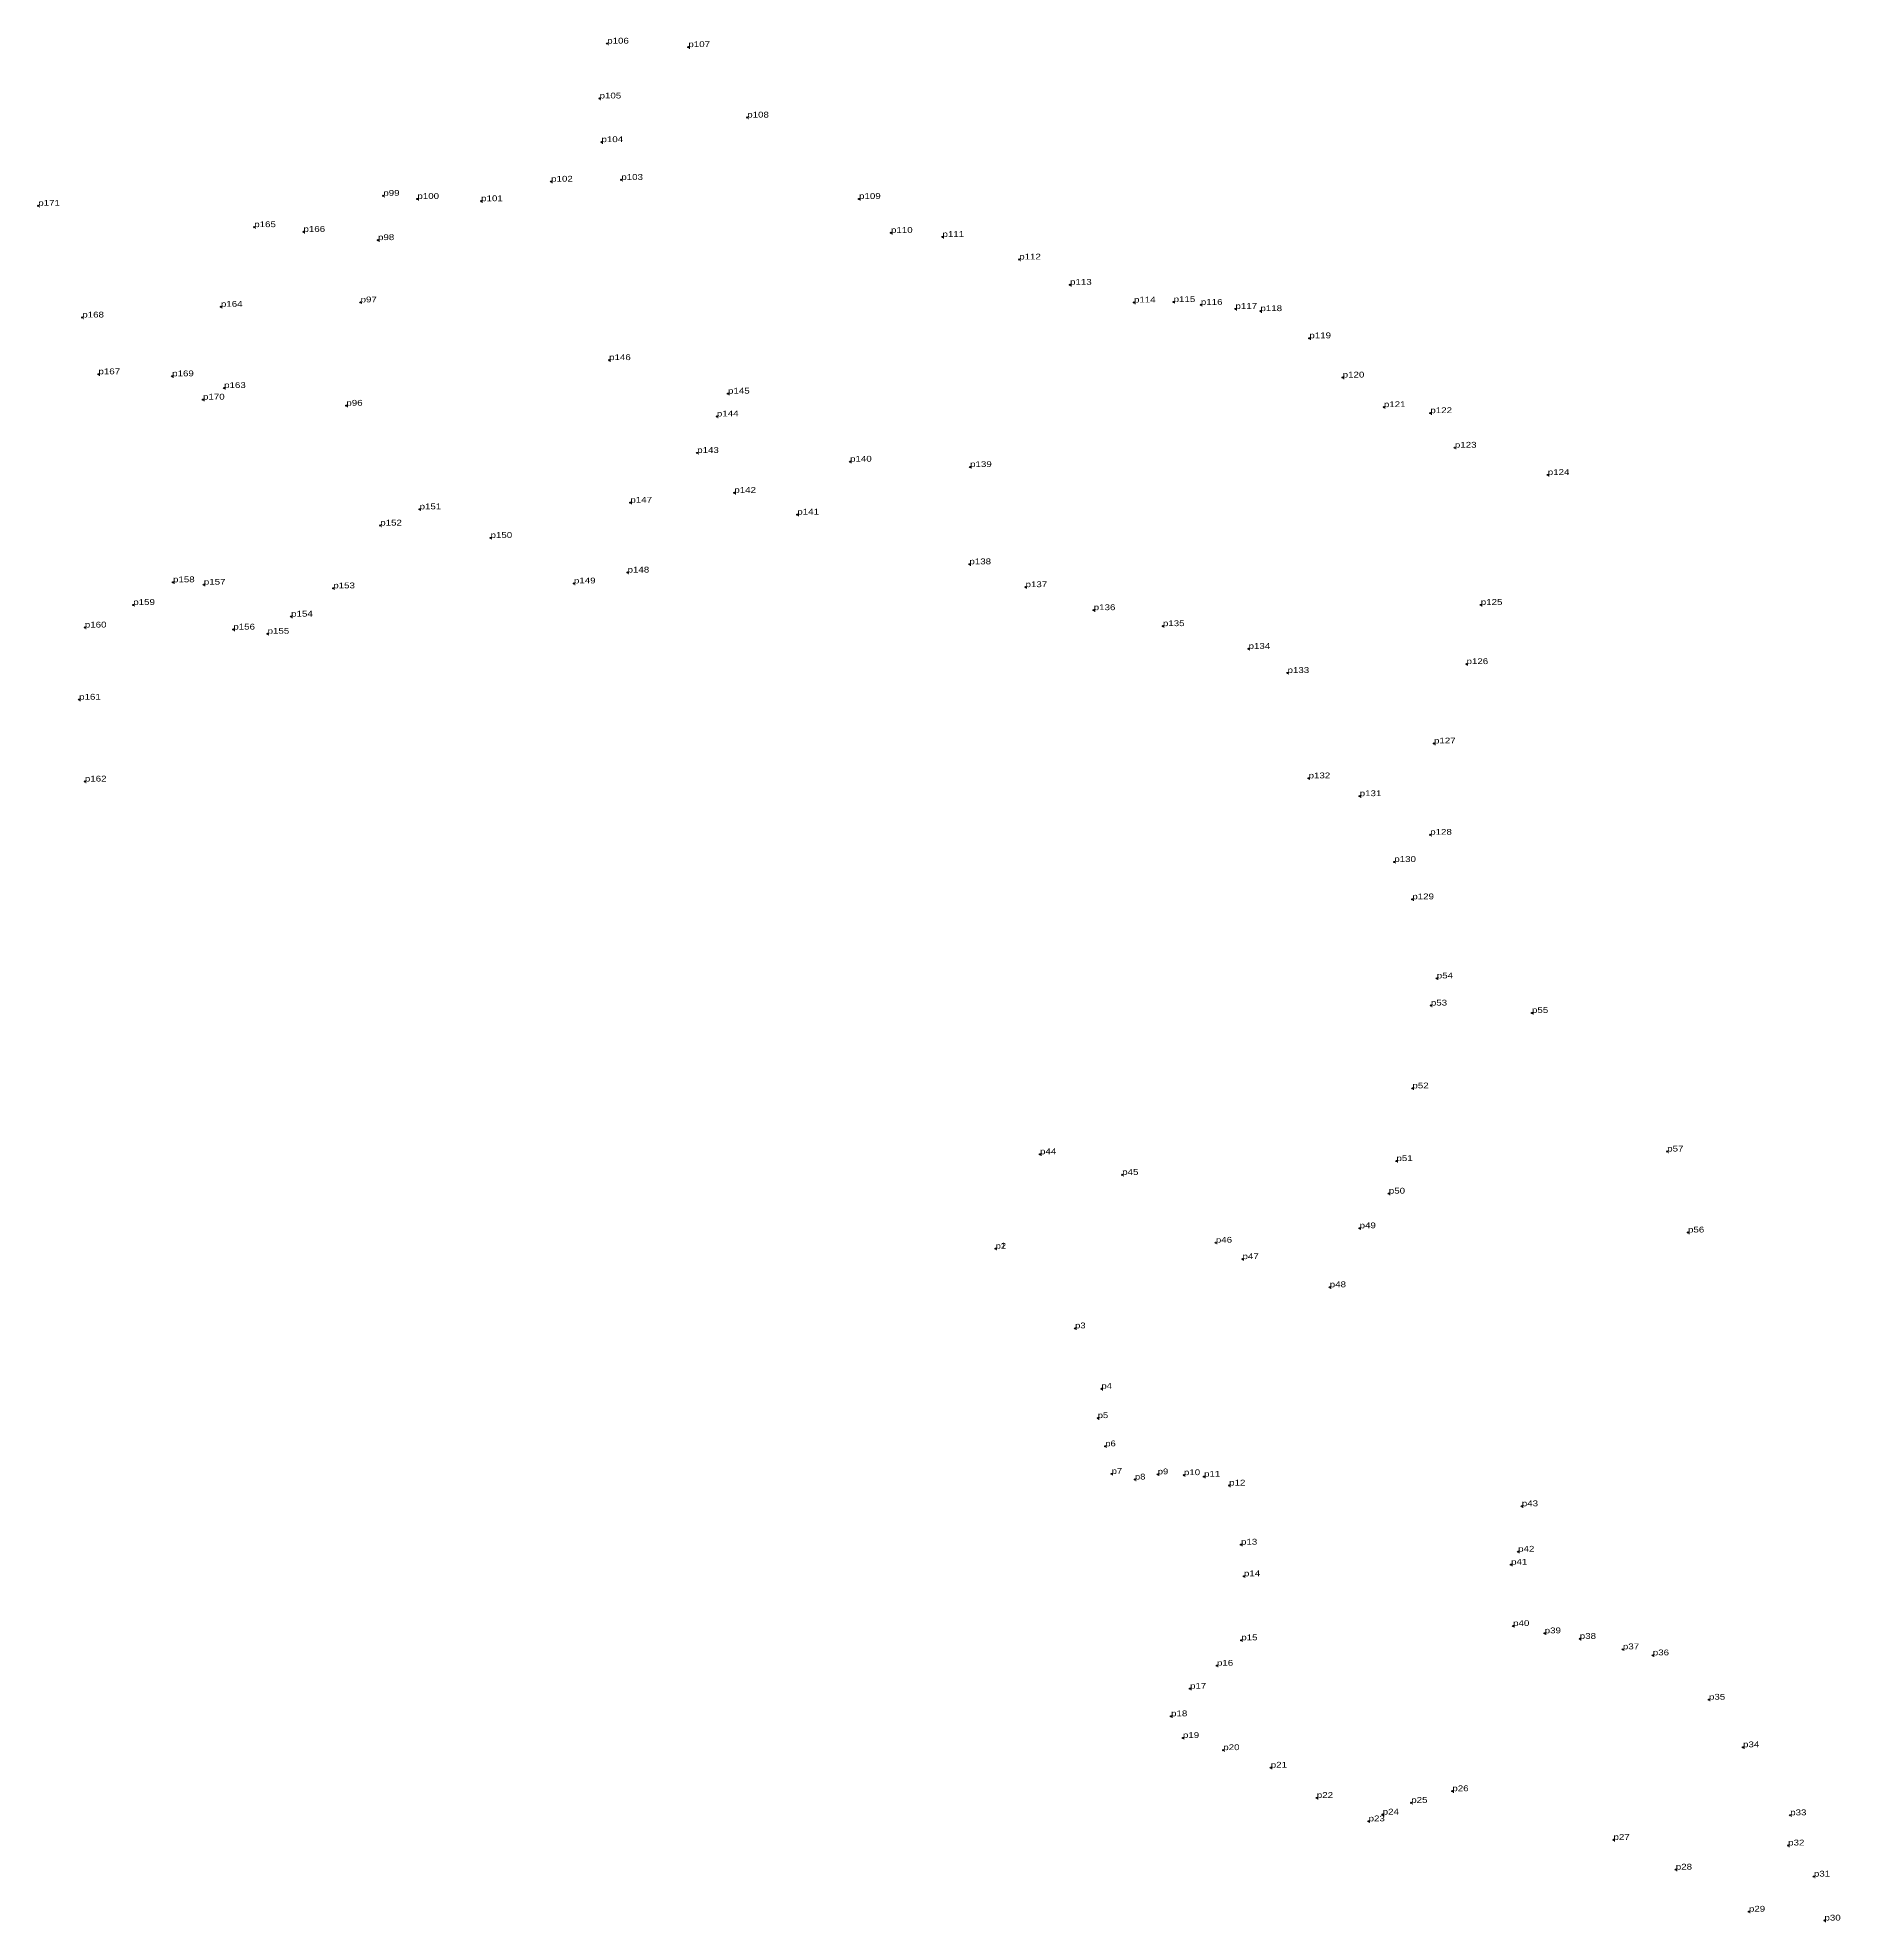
# Model space of a CAD drawing. Header units: metres. Extents: x 550022 to 555948, y 1838059 to 1842315.
# Drawn here: x 555391 to 555948, y 1840002 to 1840585 of the extents above.
import ezdxf

# ---------------------------------------------------------------- set-up
doc = ezdxf.new("R2010")
doc.units = ezdxf.units.M
doc.header["$LTSCALE"] = 0.72
doc.header["$PDMODE"] = 32
doc.header["$PDSIZE"] = 0.36
doc.layers.add('12', color=7, linetype='Continuous')
doc.layers.add('7', color=7, linetype='Continuous')

msp = doc.modelspace()

# ---------------------------------------------------------------- linework, layer by layer
at = {"layer": '7'}
for p in [(555567.22, 1840582.92), (555592.32, 1840581.84), (555564.86, 1840565.96), (555610.51, 1840560.06), (555565.45, 1840552.46), (555549.88, 1840540.24), (555571.58, 1840540.79), (555391.32, 1840532.78), (555498, 1840535.87), (555508.54, 1840534.9), (555528.24, 1840534.2), (555645.09, 1840534.9), (555458.09, 1840526.18), (555473.31, 1840524.71), (555496.36, 1840522.17), (555654.96, 1840524.41), (555670.88, 1840523.14), (555694.6, 1840516.18), (555710.32, 1840508.36), (555490.97, 1840502.92), (555730.09, 1840502.89), (555742.34, 1840503.03), (555404.93, 1840498.25), (555447.79, 1840501.55), (555750.76, 1840502.16), (555761.46, 1840500.9), (555769.18, 1840500.22), (555784.31, 1840491.82), (555567.81, 1840485.07), (555409.93, 1840480.7), (555432.72, 1840480.07), (555794.61, 1840479.69), (555448.78, 1840476.45), (555604.57, 1840474.71), (555442.25, 1840472.86), (555486.58, 1840470.98), (555601.13, 1840467.65), (555807.35, 1840470.53), (555821.72, 1840468.68), (555595.04, 1840456.38), (555829.3, 1840458), (555642.31, 1840453.68), (555679.42, 1840452.02), (555858.02, 1840449.56), (555509.22, 1840438.95), (555574.39, 1840441), (555606.53, 1840444.04), (555497.05, 1840433.94), (555626, 1840437.31), (555531.15, 1840430.11), (555679.21, 1840421.95), (555432.98, 1840416.39), (555442.51, 1840415.64), (555556.93, 1840416.04), (555573.52, 1840419.41), (555420.69, 1840409.38), (555482.53, 1840414.52), (555696.56, 1840414.89), (555837.31, 1840409.39), (555469.5, 1840405.78), (555717.64, 1840407.78), (555405.72, 1840402.41), (555451.63, 1840401.78), (555462.22, 1840400.48), (555739.03, 1840402.84), (555765.52, 1840395.81), (555777.56, 1840388.36), (555832.9, 1840391.1), (555403.96, 1840380.11), (555822.84, 1840366.57), (555405.73, 1840354.8), (555784.07, 1840355.78), (555799.87, 1840350.28), (555821.67, 1840338.33), (555810.57, 1840329.94), (555816.14, 1840318.38), (555823.7, 1840293.94), (555821.88, 1840285.55), (555853.14, 1840283.26), (555816.17, 1840259.94), (555894.94, 1840240.42), (555701.04, 1840239.57), (555811.23, 1840237.47), (555726.44, 1840233.2), (555808.88, 1840227.41), (555755.4, 1840212.24), (555799.85, 1840216.69), (555901.37, 1840215.4), (555687.32, 1840210.39), (555687.33, 1840210.37), (555763.64, 1840207.15), (555790.61, 1840198.46), (555711.89, 1840185.76), (555720.04, 1840167.08), (555718.89, 1840158.01), (555721.23, 1840149.28), (555723.2, 1840140.76), (555730.4, 1840139.02), (555737.45, 1840140.63), (555745.52, 1840140.38), (555751.75, 1840139.9), (555759.51, 1840137.17), (555850, 1840130.76), (555763.18, 1840118.9), (555846.67, 1840112.7), (555848.85, 1840116.71), (555764.08, 1840109.11), (555763.26, 1840089.33), (555847.3, 1840093.74), (555857.07, 1840091.48), (555867.91, 1840089.77), (555881.24, 1840086.53), (555890.49, 1840084.67), (555755.74, 1840081.47), (555747.41, 1840074.35), (555741.55, 1840065.83), (555907.85, 1840070.96), (555745.22, 1840059.13), (555757.69, 1840055.37), (555918.39, 1840056.26), (555772.37, 1840049.95), (555828.52, 1840042.68), (555786.62, 1840040.59), (555815.81, 1840039.08), (555802.62, 1840033.36), (555806.99, 1840035.45), (555932.97, 1840035.23), (555878.34, 1840027.63), (555932.34, 1840025.9), (555897.61, 1840018.43), (555940.3, 1840016.28), (555920.21, 1840005.43), (555943.56, 1840002.69)]:
    msp.add_point(p, dxfattribs=at)

# ---------------------------------------------------------------- texts
at = {"layer": '12'}
for s, width, p in [('p106', 1.25, (555567.22, 1840582.92)), ('p107', 1.25, (555592.32, 1840581.84)), ('p105', 1.25, (555564.86, 1840565.96)), ('p108', 1.25, (555610.51, 1840560.06)), ('p104', 1.25, (555565.45, 1840552.46)), ('p99', 1.25, (555498, 1840535.87)), ('p102', 1.25, (555549.88, 1840540.24)), ('p103', 1.25, (555571.58, 1840540.79)), ('p171', 1.25, (555391.32, 1840532.78)), ('p100', 1.25, (555508.54, 1840534.9)), ('p101', 1.25, (555528.24, 1840534.2)), ('p109', 1.25, (555645.09, 1840534.9)), ('p165', 1.25, (555458.09, 1840526.18)), ('p166', 1.25, (555473.31, 1840524.71)), ('p110', 1.25, (555654.96, 1840524.41)), ('p98', 1.25, (555496.36, 1840522.17)), ('p111', 1.25, (555670.88, 1840523.14)), ('p112', 1.25, (555694.6, 1840516.18)), ('p113', 1.25, (555710.32, 1840508.36)), ('p164', 1.25, (555447.79, 1840501.55)), ('p97', 1.25, (555490.97, 1840502.92)), ('p114', 1.25, (555730.09, 1840502.89)), ('p115', 1.25, (555742.34, 1840503.03)), ('p116', 1.25, (555750.76, 1840502.16)), ('p117', 1.25, (555761.46, 1840500.9)), ('p168', 1.25, (555404.93, 1840498.25)), ('p118', 1.25, (555769.18, 1840500.22)), ('p119', 1.25, (555784.31, 1840491.82)), ('p146', 1.25, (555567.81, 1840485.07)), ('p167', 1.25, (555409.93, 1840480.7)), ('p169', 1.25, (555432.72, 1840480.07)), ('p120', 1.25, (555794.61, 1840479.69)), ('p170', 1.25, (555442.25, 1840472.86)), ('p163', 1.25, (555448.78, 1840476.45)), ('p145', 1.25, (555604.57, 1840474.71)), ('p96', 1.25, (555486.58, 1840470.98)), ('p144', 1.25, (555601.13, 1840467.65)), ('p121', 1.25, (555807.35, 1840470.53)), ('p122', 1.25, (555821.72, 1840468.68)), ('p143', 1.25, (555595.04, 1840456.38)), ('p123', 1.25, (555829.3, 1840458)), ('p140', 1.25, (555642.31, 1840453.68)), ('p139', 1.25, (555679.42, 1840452.02)), ('p124', 1.25, (555858.02, 1840449.56)), ('p142', 1.25, (555606.53, 1840444.04)), ('p151', 1.25, (555509.22, 1840438.95)), ('p147', 1.25, (555574.39, 1840441)), ('p141', 1.25, (555626, 1840437.31)), ('p152', 1.25, (555497.05, 1840433.94)), ('p150', 1.25, (555531.15, 1840430.11)), ('p148', 1.25, (555573.52, 1840419.41)), ('p138', 1.25, (555679.21, 1840421.95)), ('p158', 1.25, (555432.98, 1840416.39)), ('p157', 1.25, (555442.51, 1840415.64)), ('p153', 1.25, (555482.53, 1840414.52)), ('p149', 1.25, (555556.93, 1840416.04)), ('p137', 1.25, (555696.56, 1840414.89)), ('p159', 1.25, (555420.69, 1840409.38)), ('p136', 1.25, (555717.64, 1840407.78)), ('p125', 1.25, (555837.31, 1840409.39)), ('p160', 1.25, (555405.72, 1840402.41)), ('p156', 1.25, (555451.63, 1840401.78)), ('p154', 1.25, (555469.5, 1840405.78)), ('p135', 1.25, (555739.03, 1840402.84)), ('p155', 1.25, (555462.22, 1840400.48)), ('p134', 1.25, (555765.52, 1840395.81)), ('p126', 1.25, (555832.9, 1840391.1)), ('p133', 1.25, (555777.56, 1840388.36)), ('p161', 1.25, (555403.96, 1840380.11)), ('p127', 1.25, (555822.84, 1840366.57)), ('p132', 1.25, (555784.07, 1840355.78)), ('p162', 1.25, (555405.73, 1840354.8)), ('p131', 1.25, (555799.87, 1840350.28)), ('p128', 1.25, (555821.67, 1840338.33)), ('p130', 1.25, (555810.57, 1840329.94)), ('p129', 1.25, (555816.14, 1840318.38)), ('p54', 1.25, (555823.7, 1840293.94)), ('p53', 1.25, (555821.88, 1840285.55)), ('p55', 1.25, (555853.14, 1840283.26)), ('p52', 1.25, (555816.17, 1840259.94)), ('p44', 1.25, (555701.04, 1840239.57)), ('p57', 1.25, (555894.94, 1840240.42)), ('p45', 1.25, (555726.44, 1840233.2)), ('p51', 1.25, (555811.23, 1840237.47)), ('p50', 1.25, (555808.88, 1840227.41)), ('p49', 1.25, (555799.85, 1840216.69)), ('p56', 1.25, (555901.37, 1840215.4)), ('p2', 1.2, (555687.32, 1840210.39)), ('p1', 1.2, (555687.33, 1840210.37)), ('p46', 1.25, (555755.4, 1840212.24)), ('p47', 1.25, (555763.64, 1840207.15)), ('p48', 1.25, (555790.61, 1840198.46)), ('p3', 1.2, (555711.89, 1840185.76)), ('p4', 1.2, (555720.04, 1840167.08)), ('p5', 1.2, (555718.89, 1840158.01)), ('p6', 1.2, (555721.23, 1840149.28)), ('p7', 1.2, (555723.2, 1840140.76)), ('p9', 1.2, (555737.45, 1840140.63)), ('p10', 1.25, (555745.52, 1840140.38)), ('p11', 1.25, (555751.75, 1840139.9)), ('p8', 1.2, (555730.4, 1840139.02)), ('p12', 1.25, (555759.51, 1840137.17)), ('p43', 1.25, (555850, 1840130.76)), ('p13', 1.25, (555763.18, 1840118.9)), ('p42', 1.25, (555848.85, 1840116.71)), ('p41', 1.25, (555846.67, 1840112.7)), ('p14', 1.25, (555764.08, 1840109.11)), ('p40', 1.25, (555847.3, 1840093.74)), ('p15', 1.25, (555763.26, 1840089.33)), ('p39', 1.25, (555857.07, 1840091.48)), ('p38', 1.25, (555867.91, 1840089.77)), ('p16', 1.25, (555755.74, 1840081.47)), ('p37', 1.25, (555881.24, 1840086.53)), ('p36', 1.25, (555890.49, 1840084.67)), ('p17', 1.25, (555747.41, 1840074.35)), ('p35', 1.25, (555907.85, 1840070.96)), ('p18', 1.25, (555741.55, 1840065.83)), ('p19', 1.25, (555745.22, 1840059.13)), ('p20', 1.25, (555757.69, 1840055.37)), ('p34', 1.25, (555918.39, 1840056.26)), ('p21', 1.25, (555772.37, 1840049.95)), ('p22', 1.25, (555786.62, 1840040.59)), ('p26', 1.25, (555828.52, 1840042.68)), ('p24', 1.25, (555806.99, 1840035.45)), ('p25', 1.25, (555815.81, 1840039.08)), ('p33', 1.25, (555932.97, 1840035.23)), ('p23', 1.25, (555802.62, 1840033.36)), ('p27', 1.25, (555878.34, 1840027.63)), ('p32', 1.25, (555932.34, 1840025.9)), ('p28', 1.25, (555897.61, 1840018.43)), ('p31', 1.25, (555940.3, 1840016.28)), ('p29', 1.25, (555920.21, 1840005.43)), ('p30', 1.25, (555943.56, 1840002.69))]:
    msp.add_text(s, height=1.8, dxfattribs=dict(at, width=width)).set_placement(p)

doc.saveas('drawing.dxf')
